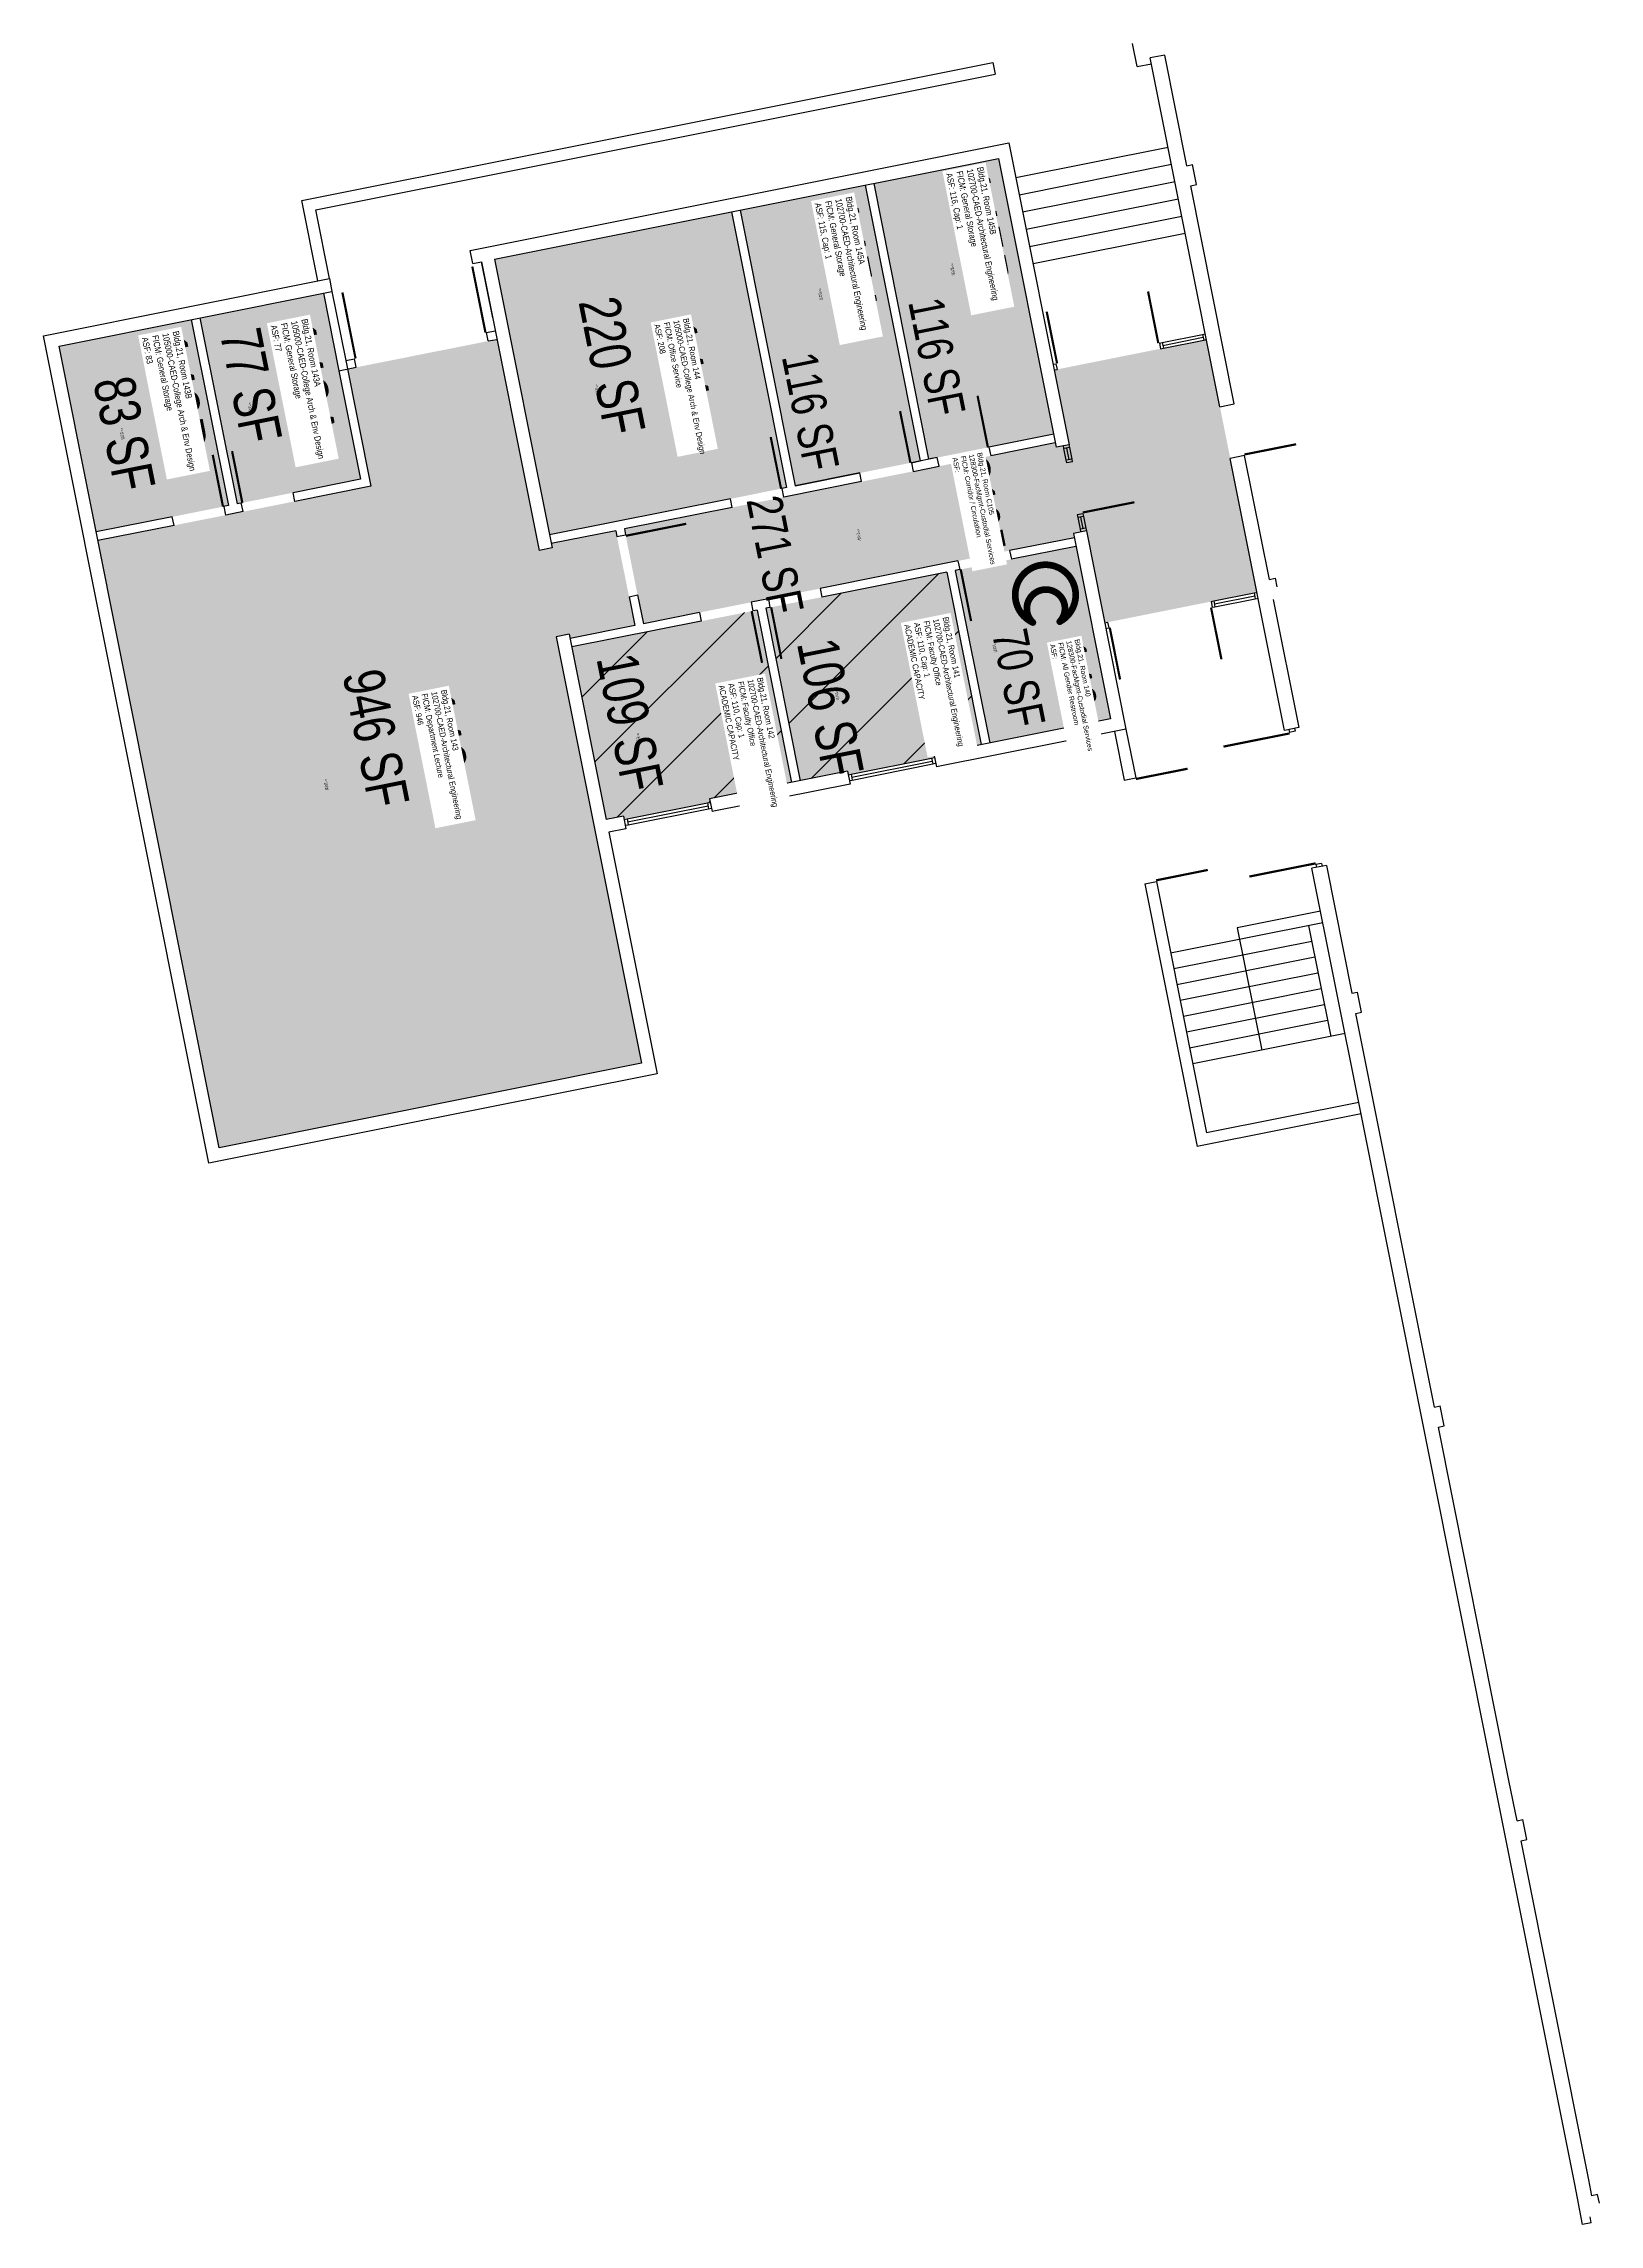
# Model space of a CAD drawing. Header units: inches. Extents: x 69202420 to 69203663, y 27669931 to 27672449.
# Drawn here: x 69202420 to 69203482, y 27670960 to 27672449 of the extents above; entities that cross this region are included whole.
import ezdxf
from ezdxf.enums import TextEntityAlignment as Align

# ---------------------------------------------------------------- set-up
doc = ezdxf.new("R2010")
doc.units = ezdxf.units.IN
doc.header["$LTSCALE"] = 10
doc.header["$MEASUREMENT"] = 0
doc.layers.get('0').update_dxf_attribs({"linetype": 'CONTINUOUS'})
for name, color, linetype in [('A-DOOR', 2, 'CONTINUOUS'), ('A-FLOR', 3, 'CONTINUOUS'), ('A-GLAZ', 1, 'CONTINUOUS'), ('A-IDEN-ICON', 4, 'CONTINUOUS'), ('A-IDEN-RNUM', 7, 'CONTINUOUS'), ('A-IDEN-SNUM', 4, 'CONTINUOUS'), ('A-IDEN-VNUM', 4, 'CONTINUOUS'), ('A-WALL', 5, 'CONTINUOUS'), ('AREA-TEXT', 3, 'CONTINUOUS'), ('Rooms-Capacity', 4, 'CONTINUOUS'), ('Rooms-Category-Color', 7, 'CONTINUOUS'), ('Rooms-College-Color', 7, 'CONTINUOUS'), ('Rooms-Department-Color', 7, 'CONTINUOUS'), ('Rooms-Division-Color', 7, 'CONTINUOUS'), ('Rooms-Information', 7, 'CONTINUOUS')]:
    doc.layers.add(name, color=color, linetype=linetype)
doc.styles.add('CP_AREA', font='arial.ttf', dxfattribs={"height": 15})
doc.styles.add('CP_ROOMSNUMBER', font='arial.ttf', dxfattribs={"height": 1})
doc.styles.add('CP_ROOMVNUMBER', font='arial.ttf', dxfattribs={"width": 0.85, "height": 0.075})
pattern_1 = [(45, (0, 0), (-26.516504294, 26.516504294), [])]

# ---------------------------------------------------------------- blocks, each defined once
blk = doc.blocks.new('CPBATH')
at = {"color": 0, "linetype": 'ByBlock', "const_width": 0.0127}
for points in [[(0.0571, 0.0168, 0.861492), (-0.0551, 0, 1)], [(-0.0551, 0, 0.726902), (0.0487, -0.0337, 1)], [(0.0571, 0.0168, 0.729002), (-0.0084, -0.0042, 1)], [(-0.0084, -0.0042, 0.609468), (0.0487, -0.0337, 1)]]:
    blk.add_lwpolyline(points, format="xyb", dxfattribs=at)
at = {"color": 0, "linetype": 'ByBlock', "const_width": 0.00637}
for points in [[(0.0544, 0.0152, 1), (0.0599, 0.0184, 1)], [(0.0459, -0.0353, 1), (0.0515, -0.0321, 1)]]:
    blk.add_lwpolyline(points, format="xyb", close=True, dxfattribs=at)

msp = doc.modelspace()

# ---------------------------------------------------------------- hatches: boundary and pattern name
at = {"layer": 'Rooms-Capacity'}
h = msp.add_hatch(dxfattribs=at)
h.set_pattern_fill('ANSI31', color=256, scale=300, style=0)
h.set_pattern_definition(pattern_1)
h.paths.add_polyline_path([(69202936.7, 27671945.6), (69202913.2, 27672063.3), (69202916.1, 27672063.9), (69202951.4, 27672070.9), (69203036.8, 27672088), (69203060.3, 27671970.3), (69203027.9, 27671963.8), (69203028.4, 27671961.4), (69202969.5, 27671949.6), (69202969.1, 27671952.1)])
h = msp.add_hatch(dxfattribs=at)
h.set_pattern_fill('ANSI31', color=256, scale=300, style=0)
h.set_pattern_definition(pattern_1)
h.paths.add_polyline_path([(69202930.8, 27671944.5), (69202878.8, 27671934.1), (69202874.9, 27671933.3), (69202875.4, 27671930.8), (69202816.6, 27671919.1), (69202816.1, 27671921.5), (69202804.3, 27671919.2), (69202780.8, 27672036.9), (69202869.1, 27672054.5), (69202904.4, 27672061.5), (69202907.3, 27672062.1)])
at = {"layer": 'Rooms-Category-Color', "true_color": 0xe3c5e1}
for points in [[(69202986.9, 27672353.3), (69203072.2, 27672370.4), (69203109.8, 27672182.1), (69203024.4, 27672165)], [(69202895.7, 27672335.1), (69202981, 27672352.2), (69203018.6, 27672163.9), (69202933.2, 27672146.8)], [(69202526.9, 27672261.5), (69202552.3, 27672134.6), (69202636.6, 27672151.4), (69202611.3, 27672278.4)], [(69202430.8, 27672242.3), (69202456.2, 27672115.4), (69202546.4, 27672133.4), (69202521, 27672260.4)]]:
    msp.add_hatch(color=254, dxfattribs=at).paths.add_polyline_path(points)
at = {"layer": 'Rooms-Category-Color', "true_color": 0xfa9ba3}
for points in [[(69202765.5, 27672113.4), (69202889.1, 27672138), (69202924.4, 27672145.1), (69202927.4, 27672145.7), (69202889.8, 27672334), (69202728, 27672301.7), (69202728.2, 27672300.7)], [(69202936.7, 27671945.6), (69202913.2, 27672063.3), (69202916.1, 27672063.9), (69202951.4, 27672070.9), (69203036.8, 27672088), (69203060.3, 27671970.3), (69203027.9, 27671963.8), (69203028.4, 27671961.4), (69202969.5, 27671949.6), (69202969.1, 27671952.1)], [(69202930.8, 27671944.5), (69202878.8, 27671934.1), (69202874.9, 27671933.3), (69202875.4, 27671930.8), (69202816.6, 27671919.1), (69202816.1, 27671921.5), (69202804.3, 27671919.2), (69202780.8, 27672036.9), (69202869.1, 27672054.5), (69202904.4, 27672061.5), (69202907.3, 27672062.1)]]:
    msp.add_hatch(color=241, dxfattribs=at).paths.add_polyline_path(points)
at = {"layer": 'Rooms-Category-Color', "true_color": 0xffff64}
msp.add_hatch(color=51, dxfattribs=at).paths.add_polyline_path([(69202823.8, 27672051.6), (69202779.6, 27672042.8), (69202779.1, 27672045.7), (69202770.2, 27672043.9), (69202828.4, 27671752.7), (69202723.4, 27671731.7), (69202717.6, 27671730.6), (69202709.7, 27671729), (69202629.3, 27671713), (69202621.4, 27671711.4), (69202540.1, 27671695.1), (69202514, 27671825.6), (69202512.5, 27671833.4), (69202457.3, 27672109.5), (69202643.7, 27672146.7), (69202627.7, 27672226.6), (69202633.6, 27672227.8), (69202729.7, 27672246.9), (69202758.5, 27672102.8), (69202767.3, 27672104.5), (69202766.7, 27672107.5), (69202810.9, 27672116.3), (69202811.6, 27672112.4), (69202819.9, 27672071.2)])
at = {"layer": 'Rooms-Category-Color', "true_color": 0xadadad}
for points in [[(69203217.2, 27672067.9), (69203246.6, 27672073.8), (69203217.2, 27672067.9), (69203144.6, 27672053.4), (69203132.1, 27672116.2), (69203123.3, 27672114.4), (69203123.9, 27672111.5), (69203079.7, 27672102.7), (69203044.4, 27672095.6), (69202950.3, 27672076.8), (69202915, 27672069.8), (69202903.2, 27672067.4), (69202867.9, 27672060.4), (69202829.7, 27672052.7), (69202825.7, 27672072.4), (69202817.5, 27672113.5), (69202816.7, 27672117.5), (69202890.3, 27672132.2), (69202925.6, 27672139.2), (69203031.5, 27672160.3), (69203066.8, 27672167.4), (69203110.9, 27672176.2), (69203111.5, 27672173.3), (69203120.3, 27672175), (69203110.2, 27672226), (69203214.1, 27672246.8), (69203248.6, 27672074.2), (69203246.6, 27672073.8)], [(69203066.1, 27671971.5), (69203148.5, 27671987.9), (69203125, 27672105.6), (69203080.9, 27672096.8), (69203045.6, 27672089.7), (69203042.6, 27672089.1)]]:
    msp.add_hatch(color=253, dxfattribs=at).paths.add_polyline_path(points)
at = {"layer": 'Rooms-College-Color', "true_color": 0xe3f498}
for points in [[(69202986.9, 27672353.3), (69203072.2, 27672370.4), (69203109.8, 27672182.1), (69203024.4, 27672165)], [(69202895.7, 27672335.1), (69202981, 27672352.2), (69203018.6, 27672163.9), (69202933.2, 27672146.8)], [(69202765.5, 27672113.4), (69202889.1, 27672138), (69202924.4, 27672145.1), (69202927.4, 27672145.7), (69202889.8, 27672334), (69202728, 27672301.7), (69202728.2, 27672300.7)], [(69202526.9, 27672261.5), (69202552.3, 27672134.6), (69202636.6, 27672151.4), (69202611.3, 27672278.4)], [(69202430.8, 27672242.3), (69202456.2, 27672115.4), (69202546.4, 27672133.4), (69202521, 27672260.4)], [(69202823.8, 27672051.6), (69202779.6, 27672042.8), (69202779.1, 27672045.7), (69202770.2, 27672043.9), (69202828.4, 27671752.7), (69202723.4, 27671731.7), (69202717.6, 27671730.6), (69202709.7, 27671729), (69202629.3, 27671713), (69202621.4, 27671711.4), (69202540.1, 27671695.1), (69202514, 27671825.6), (69202512.5, 27671833.4), (69202457.3, 27672109.5), (69202643.7, 27672146.7), (69202627.7, 27672226.6), (69202633.6, 27672227.8), (69202729.7, 27672246.9), (69202758.5, 27672102.8), (69202767.3, 27672104.5), (69202766.7, 27672107.5), (69202810.9, 27672116.3), (69202811.6, 27672112.4), (69202819.9, 27672071.2)], [(69202936.7, 27671945.6), (69202913.2, 27672063.3), (69202916.1, 27672063.9), (69202951.4, 27672070.9), (69203036.8, 27672088), (69203060.3, 27671970.3), (69203027.9, 27671963.8), (69203028.4, 27671961.4), (69202969.5, 27671949.6), (69202969.1, 27671952.1)], [(69202930.8, 27671944.5), (69202878.8, 27671934.1), (69202874.9, 27671933.3), (69202875.4, 27671930.8), (69202816.6, 27671919.1), (69202816.1, 27671921.5), (69202804.3, 27671919.2), (69202780.8, 27672036.9), (69202869.1, 27672054.5), (69202904.4, 27672061.5), (69202907.3, 27672062.1)]]:
    msp.add_hatch(color=61, dxfattribs=at).paths.add_polyline_path(points)
at = {"layer": 'Rooms-College-Color', "true_color": 0xadadad}
for points in [[(69203217.2, 27672067.9), (69203246.6, 27672073.8), (69203217.2, 27672067.9), (69203144.6, 27672053.4), (69203132.1, 27672116.2), (69203123.3, 27672114.4), (69203123.9, 27672111.5), (69203079.7, 27672102.7), (69203044.4, 27672095.6), (69202950.3, 27672076.8), (69202915, 27672069.8), (69202903.2, 27672067.4), (69202867.9, 27672060.4), (69202829.7, 27672052.7), (69202825.7, 27672072.4), (69202817.5, 27672113.5), (69202816.7, 27672117.5), (69202890.3, 27672132.2), (69202925.6, 27672139.2), (69203031.5, 27672160.3), (69203066.8, 27672167.4), (69203110.9, 27672176.2), (69203111.5, 27672173.3), (69203120.3, 27672175), (69203110.2, 27672226), (69203214.1, 27672246.8), (69203248.6, 27672074.2), (69203246.6, 27672073.8)], [(69203066.1, 27671971.5), (69203148.5, 27671987.9), (69203125, 27672105.6), (69203080.9, 27672096.8), (69203045.6, 27672089.7), (69203042.6, 27672089.1)]]:
    msp.add_hatch(color=253, dxfattribs=at).paths.add_polyline_path(points)
at = {"layer": 'Rooms-Department-Color', "true_color": 0xe3f498}
for points in [[(69202986.9, 27672353.3), (69203072.2, 27672370.4), (69203109.8, 27672182.1), (69203024.4, 27672165)], [(69202895.7, 27672335.1), (69202981, 27672352.2), (69203018.6, 27672163.9), (69202933.2, 27672146.8)], [(69202765.5, 27672113.4), (69202889.1, 27672138), (69202924.4, 27672145.1), (69202927.4, 27672145.7), (69202889.8, 27672334), (69202728, 27672301.7), (69202728.2, 27672300.7)], [(69202526.9, 27672261.5), (69202552.3, 27672134.6), (69202636.6, 27672151.4), (69202611.3, 27672278.4)], [(69202430.8, 27672242.3), (69202456.2, 27672115.4), (69202546.4, 27672133.4), (69202521, 27672260.4)], [(69202823.8, 27672051.6), (69202779.6, 27672042.8), (69202779.1, 27672045.7), (69202770.2, 27672043.9), (69202828.4, 27671752.7), (69202723.4, 27671731.7), (69202717.6, 27671730.6), (69202709.7, 27671729), (69202629.3, 27671713), (69202621.4, 27671711.4), (69202540.1, 27671695.1), (69202514, 27671825.6), (69202512.5, 27671833.4), (69202457.3, 27672109.5), (69202643.7, 27672146.7), (69202627.7, 27672226.6), (69202633.6, 27672227.8), (69202729.7, 27672246.9), (69202758.5, 27672102.8), (69202767.3, 27672104.5), (69202766.7, 27672107.5), (69202810.9, 27672116.3), (69202811.6, 27672112.4), (69202819.9, 27672071.2)], [(69202936.7, 27671945.6), (69202913.2, 27672063.3), (69202916.1, 27672063.9), (69202951.4, 27672070.9), (69203036.8, 27672088), (69203060.3, 27671970.3), (69203027.9, 27671963.8), (69203028.4, 27671961.4), (69202969.5, 27671949.6), (69202969.1, 27671952.1)], [(69202930.8, 27671944.5), (69202878.8, 27671934.1), (69202874.9, 27671933.3), (69202875.4, 27671930.8), (69202816.6, 27671919.1), (69202816.1, 27671921.5), (69202804.3, 27671919.2), (69202780.8, 27672036.9), (69202869.1, 27672054.5), (69202904.4, 27672061.5), (69202907.3, 27672062.1)]]:
    msp.add_hatch(color=61, dxfattribs=at).paths.add_polyline_path(points)
at = {"layer": 'Rooms-Department-Color', "true_color": 0xacacac}
for points in [[(69203217.2, 27672067.9), (69203246.6, 27672073.8), (69203217.2, 27672067.9), (69203144.6, 27672053.4), (69203132.1, 27672116.2), (69203123.3, 27672114.4), (69203123.9, 27672111.5), (69203079.7, 27672102.7), (69203044.4, 27672095.6), (69202950.3, 27672076.8), (69202915, 27672069.8), (69202903.2, 27672067.4), (69202867.9, 27672060.4), (69202829.7, 27672052.7), (69202825.7, 27672072.4), (69202817.5, 27672113.5), (69202816.7, 27672117.5), (69202890.3, 27672132.2), (69202925.6, 27672139.2), (69203031.5, 27672160.3), (69203066.8, 27672167.4), (69203110.9, 27672176.2), (69203111.5, 27672173.3), (69203120.3, 27672175), (69203110.2, 27672226), (69203214.1, 27672246.8), (69203248.6, 27672074.2), (69203246.6, 27672073.8)], [(69203066.1, 27671971.5), (69203148.5, 27671987.9), (69203125, 27672105.6), (69203080.9, 27672096.8), (69203045.6, 27672089.7), (69203042.6, 27672089.1)]]:
    msp.add_hatch(color=253, dxfattribs=at).paths.add_polyline_path(points)
at = {"layer": 'Rooms-Division-Color', "true_color": 0xe3f498}
for points in [[(69202986.9, 27672353.3), (69203072.2, 27672370.4), (69203109.8, 27672182.1), (69203024.4, 27672165)], [(69202895.7, 27672335.1), (69202981, 27672352.2), (69203018.6, 27672163.9), (69202933.2, 27672146.8)], [(69202765.5, 27672113.4), (69202889.1, 27672138), (69202924.4, 27672145.1), (69202927.4, 27672145.7), (69202889.8, 27672334), (69202728, 27672301.7), (69202728.2, 27672300.7)], [(69202526.9, 27672261.5), (69202552.3, 27672134.6), (69202636.6, 27672151.4), (69202611.3, 27672278.4)], [(69202430.8, 27672242.3), (69202456.2, 27672115.4), (69202546.4, 27672133.4), (69202521, 27672260.4)], [(69202823.8, 27672051.6), (69202779.6, 27672042.8), (69202779.1, 27672045.7), (69202770.2, 27672043.9), (69202828.4, 27671752.7), (69202723.4, 27671731.7), (69202717.6, 27671730.6), (69202709.7, 27671729), (69202629.3, 27671713), (69202621.4, 27671711.4), (69202540.1, 27671695.1), (69202514, 27671825.6), (69202512.5, 27671833.4), (69202457.3, 27672109.5), (69202643.7, 27672146.7), (69202627.7, 27672226.6), (69202633.6, 27672227.8), (69202729.7, 27672246.9), (69202758.5, 27672102.8), (69202767.3, 27672104.5), (69202766.7, 27672107.5), (69202810.9, 27672116.3), (69202811.6, 27672112.4), (69202819.9, 27672071.2)], [(69202936.7, 27671945.6), (69202913.2, 27672063.3), (69202916.1, 27672063.9), (69202951.4, 27672070.9), (69203036.8, 27672088), (69203060.3, 27671970.3), (69203027.9, 27671963.8), (69203028.4, 27671961.4), (69202969.5, 27671949.6), (69202969.1, 27671952.1)], [(69202930.8, 27671944.5), (69202878.8, 27671934.1), (69202874.9, 27671933.3), (69202875.4, 27671930.8), (69202816.6, 27671919.1), (69202816.1, 27671921.5), (69202804.3, 27671919.2), (69202780.8, 27672036.9), (69202869.1, 27672054.5), (69202904.4, 27672061.5), (69202907.3, 27672062.1)]]:
    msp.add_hatch(color=61, dxfattribs=at).paths.add_polyline_path(points)
at = {"layer": 'Rooms-Division-Color', "true_color": 0xadadad}
for points in [[(69203217.2, 27672067.9), (69203246.6, 27672073.8), (69203217.2, 27672067.9), (69203144.6, 27672053.4), (69203132.1, 27672116.2), (69203123.3, 27672114.4), (69203123.9, 27672111.5), (69203079.7, 27672102.7), (69203044.4, 27672095.6), (69202950.3, 27672076.8), (69202915, 27672069.8), (69202903.2, 27672067.4), (69202867.9, 27672060.4), (69202829.7, 27672052.7), (69202825.7, 27672072.4), (69202817.5, 27672113.5), (69202816.7, 27672117.5), (69202890.3, 27672132.2), (69202925.6, 27672139.2), (69203031.5, 27672160.3), (69203066.8, 27672167.4), (69203110.9, 27672176.2), (69203111.5, 27672173.3), (69203120.3, 27672175), (69203110.2, 27672226), (69203214.1, 27672246.8), (69203248.6, 27672074.2), (69203246.6, 27672073.8)], [(69203066.1, 27671971.5), (69203148.5, 27671987.9), (69203125, 27672105.6), (69203080.9, 27672096.8), (69203045.6, 27672089.7), (69203042.6, 27672089.1)]]:
    msp.add_hatch(color=253, dxfattribs=at).paths.add_polyline_path(points)

# ---------------------------------------------------------------- linework, layer by layer
at = {"layer": 'A-DOOR'}
for points in [[(69202721.9, 27672251.5, 1.5, 1.5, 0), (69202712.9, 27672296.6, 0, 0, 0), (69202713.6, 27672296.8, 0, 0, 0.414214), (69202677.5, 27672242.6, 0, 0, 0.414214)], [(69202633.2, 27672233.8, 1.5, 1.5, 0), (69202624.2, 27672278.9, 0, 0, 0), (69202623.4, 27672278.7, 0, 0, -0.414214), (69202677.5, 27672242.6, 0, 0, -0.414214)], [(69203181.2, 27672244.3, 1.5, 1.5, 0), (69203174.2, 27672279.6, 0, 0, 0), (69203173.4, 27672279.4, 0, 0, 0.414214), (69203146.9, 27672235.9, 0, 0, 0.414214)], [(69203112.1, 27672230.5, 1.5, 1.5, 0), (69203105, 27672265.8, 0, 0, 0), (69203105.8, 27672265.9, 0, 0, -0.414214), (69203146.9, 27672235.9, 0, 0, -0.414214)], [(69203064.9, 27672173.1, 1.5, 1.5, 0), (69203057.8, 27672208.4, 0, 0, 0), (69203057.1, 27672208.3, 0, 0, 0.414214), (69203030.6, 27672164.8, 0, 0, 0.414214)], [(69203240, 27672168.3, 1.5, 1.5, 0), (69203275.3, 27672175.3, 0, 0, 0), (69203275.1, 27672176.1, 0, 0, 0.414214), (69203231.6, 27672202.6, 0, 0, 0.414214)], [(69203012, 27672162.6, 1.5, 1.5, 0), (69203004.9, 27672197.9, 0, 0, 0), (69203004.2, 27672197.7, 0, 0, 0.414214), (69202977.7, 27672154.2, 0, 0, 0.414214)], [(69202555.9, 27672135.3, 1.5, 1.5, 0), (69202548.9, 27672170.6, 0, 0, 0), (69202549.6, 27672170.8, 0, 0, -0.414214), (69202590.8, 27672140.7, 0, 0, -0.414214)], [(69202923.7, 27672144.9, 1.5, 1.5, 0), (69202916.6, 27672180.2, 0, 0, 0), (69202915.9, 27672180.1, 0, 0, 0.414214), (69202889.4, 27672136.6, 0, 0, 0.414214)], [(69202542.7, 27672132.7, 1.5, 1.5, 0), (69202535.7, 27672168, 0, 0, 0), (69202534.9, 27672167.8, 0, 0, 0.414214), (69202508.4, 27672124.3, 0, 0, 0.414214)], [(69203129.6, 27672128.7, 1.5, 1.5, 0), (69203164.9, 27672135.7, 0, 0, 0), (69203164.7, 27672136.5, 0, 0, 0.414214), (69203121.2, 27672163, 0, 0, 0.414214)], [(69202817.7, 27672112.8, 1.5, 1.5, 0), (69202858.9, 27672121, 0, 0, 0), (69202858.7, 27672121.8, 0, 0, -0.414214), (69202825.7, 27672072.4, 0, 0, -0.414214)], [(69203046.3, 27672089.9, 1.5, 1.5, 0), (69203053.4, 27672054.6, 0, 0, 0), (69203054.1, 27672054.7, 0, 0, 0.414214), (69203080.6, 27672098.2, 0, 0, 0.414214)], [(69202916.9, 27672064, 1.5, 1.5, 0), (69202923.9, 27672028.7, 0, 0, 0), (69202924.7, 27672028.9, 0, 0, 0.414214), (69202951.2, 27672072.4, 0, 0, 0.414214)], [(69202903.6, 27672061.4, 1.5, 1.5, 0), (69202910.7, 27672026.1, 0, 0, 0), (69202910, 27672025.9, 0, 0, -0.414214), (69202868.8, 27672056, 0, 0, -0.414214)], [(69203148.1, 27672050, 1.5, 1.5, 0), (69203155.1, 27672014.7, 0, 0, 0), (69203155.9, 27672014.9, 0, 0, 0.414214), (69203182.4, 27672058.4, 0, 0, 0.414214)], [(69203217.2, 27672063.8, 1.5, 1.5, 0), (69203224.3, 27672028.5, 0, 0, 0), (69203223.5, 27672028.4, 0, 0, -0.414214), (69203182.4, 27672058.4, 0, 0, -0.414214)], [(69203270.8, 27671977.9, 1.5, 1.5, 0), (69203225.7, 27671968.9, 0, 0, 0), (69203225.6, 27671969.6, 0, 0, 0.414214), (69203279.7, 27671933.5, 0, 0, 0.414214)], [(69203165.9, 27671946.8, 1.5, 1.5, 0), (69203201.2, 27671953.8, 0, 0, 0), (69203201.4, 27671953.1, 0, 0, -0.414214), (69203171.3, 27671911.9, 0, 0, -0.414214)], [(69203288.6, 27671889.2, 1.5, 1.5, 0), (69203243.4, 27671880.2, 0, 0, 0), (69203243.6, 27671879.4, 0, 0, -0.414214), (69203279.7, 27671933.5, 0, 0, -0.414214)], [(69203179.7, 27671877.6, 1.5, 1.5, 0), (69203215, 27671884.7, 0, 0, 0), (69203214.9, 27671885.4, 0, 0, 0.414214), (69203171.3, 27671911.9, 0, 0, 0.414214)]]:
    msp.add_lwpolyline(points, format="xyseb", dxfattribs=at)
at = {"layer": 'A-FLOR'}
for p, q in [((69202596.6, 27672341.7), (69203068.3, 27672435.9)), ((69202606, 27672335.4), (69203069.8, 27672428)), ((69203068.3, 27672435.9), (69203069.8, 27672428)), ((69203083.9, 27672357.4), (69203187.9, 27672378.2)), ((69203086.3, 27672345.6), (69203190.2, 27672366.4)), ((69203088.6, 27672333.9), (69203192.6, 27672354.6)), ((69202607.5, 27672286.8), (69202596.6, 27672341.7)), ((69202615.4, 27672288.4), (69202606, 27672335.4)), ((69203091, 27672322.1), (69203194.9, 27672342.9)), ((69203093.3, 27672310.3), (69203197.3, 27672331.1)), ((69203095.7, 27672298.6), (69203199.6, 27672319.3)), ((69203151.3, 27671979.3), (69203157.9, 27671945.9)), ((69203159.1, 27671980.8), (69203165.8, 27671947.5)), ((69203172, 27671875.3), (69203207.8, 27671695.9)), ((69203179.9, 27671876.9), (69203214.1, 27671705.3)), ((69203293.6, 27671848.6), (69203189.6, 27671827.9)), ((69203292, 27671856.5), (69203235.1, 27671845.1)), ((69203235.1, 27671845.1), (69203251.8, 27671761.7)), ((69203283.8, 27671846.7), (69203298.9, 27671771.1)), ((69203285.9, 27671835.9), (69203191.8, 27671817.1)), ((69203288.1, 27671825.1), (69203193.9, 27671806.3)), ((69203290.2, 27671814.3), (69203196.1, 27671795.5)), ((69203292.4, 27671803.5), (69203198.3, 27671784.7)), ((69203294.5, 27671792.7), (69203200.4, 27671773.9)), ((69203296.7, 27671781.9), (69203202.6, 27671763.1)), ((69203308.7, 27671773.1), (69203204.7, 27671752.4)), ((69203318.1, 27671726), (69203214.1, 27671705.3)), ((69203319.6, 27671718.2), (69203207.8, 27671695.9))]:
    msp.add_line(p, q, dxfattribs=at)
at = {"layer": 'A-GLAZ'}
for p, q in [((69203183.9, 27672244.8), (69203211.4, 27672250.3)), ((69203184.3, 27672242.8), (69203211.8, 27672248.3)), ((69203184.7, 27672240.9), (69203212.2, 27672246.4)), ((69203118.4, 27672164.4), (69203116.8, 27672172.3)), ((69203120.3, 27672164.8), (69203118.8, 27672172.7)), ((69203122.3, 27672165.2), (69203120.7, 27672173.1)), ((69203126.2, 27672125.2), (69203127.8, 27672117.4)), ((69203128.2, 27672125.6), (69203129.7, 27672117.7)), ((69203130.1, 27672126), (69203131.7, 27672118.1)), ((69203219.1, 27672068.3), (69203246.6, 27672073.8)), ((69203219.5, 27672066.3), (69203247, 27672071.8)), ((69203219.9, 27672064.4), (69203247.4, 27672069.8)), ((69202971.5, 27671950), (69203026.4, 27671961)), ((69202971.9, 27671948.1), (69203026.8, 27671959)), ((69202972.3, 27671946.1), (69203027.2, 27671957.1)), ((69202818.5, 27671919.5), (69202873.4, 27671930.5)), ((69202818.9, 27671917.5), (69202873.8, 27671928.5)), ((69202819.3, 27671915.6), (69202874.2, 27671926.5))]:
    msp.add_line(p, q, dxfattribs=at)
at = {"layer": 'A-WALL'}
for p, q in [((69203166.7, 27672433.1), (69203163.6, 27672448.8)), ((69203185.6, 27672440.9), (69203175.7, 27672439)), ((69203200.6, 27672365.4), (69203185.6, 27672440.9)), ((69203166.7, 27672433.1), (69203176.5, 27672435)), ((69203223.3, 27672200.9), (69203175.7, 27672439)), ((69202711.5, 27672307.5), (69203079.2, 27672381)), ((69203079.2, 27672381), (69203120.3, 27672175)), ((69202728, 27672301.7), (69203072.2, 27672370.4)), ((69203072.2, 27672370.4), (69203111.5, 27672173.3)), ((69203200.6, 27672365.4), (69203204.5, 27672366.2)), ((69203207.3, 27672352.5), (69203204.5, 27672366.2)), ((69202981, 27672352.2), (69203018.6, 27672163.9)), ((69202986.9, 27672353.3), (69203024.4, 27672165)), ((69203203.4, 27672351.7), (69203207.3, 27672352.5)), ((69203233.1, 27672202.9), (69203203.4, 27672351.7)), ((69202895.7, 27672335.1), (69202933.2, 27672146.8)), ((69202889.8, 27672334), (69202927.4, 27672145.7)), ((69202713.3, 27672298.7), (69202711.5, 27672307.5)), ((69202713.3, 27672298.7), (69202719.1, 27672299.9)), ((69202719.1, 27672299.9), (69202758.5, 27672102.8)), ((69202726.8, 27672261.6), (69202719.1, 27672299.9)), ((69202728, 27672301.7), (69202767.3, 27672104.5)), ((69202420.2, 27672249.4), (69202615.4, 27672288.4)), ((69202430.8, 27672242.3), (69202617.1, 27672279.5)), ((69202611.3, 27672278.4), (69202621.8, 27672225.4)), ((69202615.4, 27672288.4), (69202617.1, 27672279.5)), ((69202617.1, 27672279.5), (69202626.5, 27672232.5)), ((69202533, 27671684.6), (69202420.2, 27672249.4)), ((69202722.6, 27672251.6), (69202728.5, 27672252.8)), ((69202723.8, 27672245.8), (69202722.6, 27672251.6)), ((69202723.8, 27672245.8), (69202729.7, 27672246.9)), ((69203211.4, 27672250.3), (69203213.3, 27672250.7)), ((69203211.4, 27672250.3), (69203212.2, 27672246.4)), ((69203212.2, 27672246.4), (69203214.1, 27672246.8)), ((69202540.1, 27671695.1), (69202430.8, 27672242.3)), ((69202626.5, 27672232.5), (69202632.4, 27672233.6)), ((69202633.6, 27672227.8), (69202632.4, 27672233.6)), ((69203182, 27672244.4), (69203183.9, 27672244.8)), ((69203182, 27672244.4), (69203182.7, 27672240.5)), ((69203182.7, 27672240.5), (69203184.7, 27672240.9)), ((69203183.9, 27672244.8), (69203184.7, 27672240.9)), ((69202621.8, 27672225.4), (69202633.6, 27672227.8)), ((69203109.4, 27672229.9), (69203111.3, 27672230.3)), ((69203110.2, 27672226), (69203112.1, 27672226.4)), ((69203111.3, 27672230.3), (69203112.1, 27672226.4)), ((69203223.3, 27672200.9), (69203233.1, 27672202.9)), ((69203109.8, 27672182.1), (69203065.6, 27672173.3)), ((69203109.8, 27672182.1), (69203065.6, 27672173.3)), ((69203065.6, 27672173.3), (69203066.8, 27672167.4)), ((69203110.9, 27672176.2), (69203066.8, 27672167.4)), ((69203120.3, 27672175), (69203111.5, 27672173.3)), ((69203116.8, 27672172.3), (69203116.4, 27672174.2)), ((69203120.7, 27672173.1), (69203116.8, 27672172.3)), ((69203120.7, 27672173.1), (69203120.3, 27672175)), ((69203030.3, 27672166.2), (69203012.7, 27672162.7)), ((69203012.7, 27672162.7), (69203018.6, 27672163.9)), ((69203012.7, 27672162.7), (69203013.9, 27672156.8)), ((69203013.9, 27672156.8), (69203031.5, 27672160.3)), ((69203030.3, 27672166.2), (69203024.4, 27672165)), ((69203031.5, 27672160.3), (69203030.3, 27672166.2)), ((69203122.3, 27672165.2), (69203118.4, 27672164.4)), ((69203118.8, 27672162.5), (69203118.4, 27672164.4)), ((69203122.7, 27672163.2), (69203118.8, 27672162.5)), ((69203122.7, 27672163.2), (69203122.3, 27672165.2)), ((69203240.1, 27672167.6), (69203230.3, 27672165.6)), ((69203267.4, 27671980), (69203230.3, 27672165.6)), ((69203257, 27672083), (69203240.1, 27672167.6)), ((69202591.7, 27672136.3), (69202590.5, 27672142.2)), ((69202927.4, 27672145.7), (69202924.4, 27672145.1)), ((69202925.6, 27672139.2), (69202924.4, 27672145.1)), ((69202978.6, 27672149.8), (69202925.6, 27672139.2)), ((69202933.2, 27672146.8), (69202977.4, 27672155.7)), ((69202977.4, 27672155.7), (69202933.2, 27672146.8)), ((69202978.6, 27672149.8), (69202977.4, 27672155.7)), ((69202544.6, 27672126.9), (69202543.4, 27672132.8)), ((69202556.4, 27672129.3), (69202555.2, 27672135.2)), ((69202889.1, 27672138), (69202765.5, 27672113.4)), ((69202890.3, 27672132.2), (69202816.7, 27672117.5)), ((69202890.3, 27672132.2), (69202889.1, 27672138)), ((69203129.7, 27672127.9), (69203125.8, 27672127.2)), ((69203125.8, 27672127.2), (69203126.2, 27672125.2)), ((69203129.7, 27672127.9), (69203130.1, 27672126)), ((69202509.3, 27672119.9), (69202508.1, 27672125.8)), ((69202810.9, 27672116.3), (69202766.7, 27672107.5)), ((69202810.9, 27672116.3), (69202811.6, 27672112.4)), ((69202811.6, 27672112.4), (69202817.5, 27672113.5)), ((69202816.7, 27672117.5), (69202817.5, 27672113.5)), ((69203132.1, 27672116.2), (69203123.3, 27672114.4)), ((69203123.3, 27672114.4), (69203148.5, 27671987.9)), ((69203130.1, 27672126), (69203126.2, 27672125.2)), ((69203131.7, 27672118.1), (69203127.8, 27672117.4)), ((69203127.8, 27672117.4), (69203128.2, 27672115.4)), ((69203131.7, 27672118.1), (69203132.1, 27672116.2)), ((69203132.1, 27672116.2), (69203159.1, 27671980.8)), ((69202767.3, 27672104.5), (69202758.5, 27672102.8)), ((69203123.9, 27672111.5), (69203079.7, 27672102.7)), ((69203079.7, 27672102.7), (69203080.9, 27672096.8)), ((69203125, 27672105.6), (69203080.9, 27672096.8)), ((69203044.4, 27672095.6), (69202950.3, 27672076.8)), ((69203036.8, 27672088), (69202951.4, 27672070.9)), ((69203036.8, 27672088), (69203060.3, 27671970.3)), ((69203045.6, 27672089.7), (69203042.6, 27672089.1)), ((69203042.6, 27672089.1), (69203066.1, 27671971.5)), ((69203044.4, 27672095.6), (69203045.6, 27672089.7)), ((69203257, 27672083), (69203260.9, 27672083.8)), ((69203260.9, 27672083.8), (69203262.1, 27672077.9)), ((69202819.9, 27672071.2), (69202825.7, 27672072.4)), ((69202819.9, 27672071.2), (69202823.8, 27672051.6)), ((69202825.7, 27672072.4), (69202829.7, 27672052.7)), ((69202915, 27672069.8), (69202903.2, 27672067.4)), ((69202903.2, 27672067.4), (69202904.4, 27672061.5)), ((69202915, 27672069.8), (69202916.1, 27672063.9)), ((69202950.3, 27672076.8), (69202951.4, 27672070.9)), ((69203217.2, 27672067.9), (69203219.1, 27672068.3)), ((69203217.2, 27672067.9), (69203218, 27672064)), ((69203219.1, 27672068.3), (69203219.9, 27672064.4)), ((69203246.6, 27672073.8), (69203248.6, 27672074.2)), ((69203246.6, 27672073.8), (69203247.4, 27672069.8)), ((69203247.4, 27672069.8), (69203249.3, 27672070.2)), ((69203259.7, 27672069.3), (69203277.2, 27671982)), ((69202869.1, 27672054.5), (69202780.8, 27672036.9)), ((69202867.9, 27672060.4), (69202829.7, 27672052.7)), ((69202867.9, 27672060.4), (69202869.1, 27672054.5)), ((69202907.3, 27672062.1), (69202904.4, 27672061.5)), ((69202907.3, 27672062.1), (69202930.8, 27671944.5)), ((69202916.1, 27672063.9), (69202913.2, 27672063.3)), ((69202913.2, 27672063.3), (69202936.7, 27671945.6)), ((69203144.6, 27672053.4), (69203146.6, 27672053.8)), ((69203146.6, 27672053.8), (69203147.4, 27672049.9)), ((69203218, 27672064), (69203219.9, 27672064.4)), ((69202779.1, 27672045.7), (69202770.2, 27672043.9)), ((69202770.2, 27672043.9), (69202828.4, 27671752.7)), ((69202779.1, 27672045.7), (69202804.3, 27671919.2)), ((69202823.8, 27672051.6), (69202779.6, 27672042.8)), ((69203145.4, 27672049.5), (69203147.4, 27672049.9)), ((69203148.5, 27671987.9), (69203027.9, 27671963.8)), ((69203159.1, 27671980.8), (69203029.7, 27671955)), ((69203277.2, 27671982), (69203267.4, 27671980)), ((69203270.3, 27671980.6), (69203270.7, 27671978.6)), ((69203274.6, 27671979.4), (69203270.7, 27671978.6)), ((69203274.2, 27671981.4), (69203274.6, 27671979.4)), ((69203027.9, 27671963.8), (69203029.7, 27671955)), ((69202969.1, 27671952.1), (69202874.9, 27671933.3)), ((69202969.1, 27671952.1), (69202970.8, 27671943.3)), ((69202969.5, 27671949.6), (69202971.5, 27671950)), ((69202971.5, 27671950), (69202972.3, 27671946.1)), ((69203026.4, 27671961), (69203028.4, 27671961.4)), ((69203026.4, 27671961), (69203027.2, 27671957.1)), ((69203027.2, 27671957.1), (69203029.2, 27671957.5)), ((69202874.9, 27671933.3), (69202876.7, 27671924.5)), ((69202970.8, 27671943.3), (69202876.7, 27671924.5)), ((69202970.3, 27671945.7), (69202972.3, 27671946.1)), ((69203157.9, 27671945.9), (69203165.8, 27671947.5)), ((69202816.1, 27671921.5), (69202804.3, 27671919.2)), ((69202816.1, 27671921.5), (69202817.8, 27671912.7)), ((69202816.6, 27671919.1), (69202818.5, 27671919.5)), ((69202818.5, 27671919.5), (69202819.3, 27671915.6)), ((69202873.4, 27671930.5), (69202875.4, 27671930.8)), ((69202873.4, 27671930.5), (69202874.2, 27671926.5)), ((69202874.2, 27671926.5), (69202876.2, 27671926.9)), ((69202817.8, 27671912.7), (69202806.1, 27671910.4)), ((69202806.1, 27671910.4), (69202839, 27671745.6)), ((69202817.3, 27671915.2), (69202819.3, 27671915.6)), ((69203292.6, 27671889.2), (69203288.7, 27671888.4)), ((69203292.6, 27671889.2), (69203293, 27671887.2)), ((69203172, 27671875.3), (69203179.9, 27671876.9)), ((69203296, 27671887.8), (69203286.1, 27671885.9)), ((69203318.1, 27671726), (69203286.1, 27671885.9)), ((69203288.7, 27671888.4), (69203289.1, 27671886.5)), ((69203296, 27671887.8), (69203313.4, 27671800.6)), ((69203313.4, 27671800.6), (69203317.3, 27671801.3)), ((69203320, 27671787.6), (69203317.3, 27671801.3)), ((69203316.1, 27671786.8), (69203320, 27671787.6)), ((69203369.8, 27671518.1), (69203316.1, 27671786.8)), ((69202839, 27671745.6), (69202533, 27671684.6)), ((69202828.4, 27671752.7), (69202540.1, 27671695.1)), ((69203410.4, 27671263.2), (69203318.1, 27671726)), ((69203369.8, 27671518.1), (69203373.7, 27671518.9)), ((69203376.4, 27671505.2), (69203373.7, 27671518.9)), ((69203372.5, 27671504.4), (69203376.4, 27671505.2)), ((69203420.6, 27671263.2), (69203372.5, 27671504.4)), ((69203465.5, 27670987.6), (69203410.4, 27671263.2)), ((69203426.1, 27671235.7), (69203420.6, 27671263.2)), ((69203426.1, 27671235.7), (69203430.1, 27671236.5)), ((69203432.8, 27671222.8), (69203430.1, 27671236.5)), ((69203428.9, 27671222), (69203432.8, 27671222.8)), ((69203475.1, 27670990.5), (69203428.9, 27671222)), ((69203470.9, 27670960.1), (69203465.5, 27670987.6)), ((69203477.2, 27670979.7), (69203475.1, 27670990.5)), ((69203481.1, 27670980.5), (69203477.2, 27670979.7)), ((69203482.3, 27670974.6), (69203481.1, 27670980.5)), ((69203476.8, 27670961.3), (69203470.9, 27670960.1)), ((69203476.8, 27670961.3), (69203476, 27670965.2))]:
    msp.add_line(p, q, dxfattribs=at)
for points in [[(69202526.9, 27672261.5), (69202552.3, 27672134.6)], [(69202521, 27672260.4), (69202546.4, 27672133.4)], [(69202626.5, 27672232.5), (69202643.7, 27672146.7)], [(69202621.8, 27672225.4), (69202636.6, 27672151.4)], [(69202636.6, 27672151.4), (69202590.5, 27672142.2)], [(69202643.7, 27672146.7), (69202591.7, 27672136.3)], [(69202546.4, 27672133.4), (69202542.7, 27672132.7)], [(69202556.4, 27672129.3), (69202544.6, 27672126.9)], [(69202555.9, 27672135.3), (69202552.3, 27672134.6)], [(69202508.1, 27672125.8), (69202456.2, 27672115.4)], [(69202509.3, 27672119.9), (69202457.3, 27672109.5)]]:
    msp.add_lwpolyline(points, dxfattribs=at)

# ---------------------------------------------------------------- block references
at = {"layer": 'A-IDEN-ICON', "xscale": 360, "yscale": 360, "zscale": 360, "rotation": 281.2883905607556}
msp.add_blockref('CPBATH', (69203104, 27672073.2), dxfattribs=at)

# ---------------------------------------------------------------- texts
at = {"layer": 'A-IDEN-RNUM', "style": 'CP_ROOMSNUMBER', "width": 0.85}
for s, p in [('0145-B0', (69203039.3, 27672295.6)), ('0145-A0', (69202949.1, 27672278.6)), ('0144-00', (69202796.6, 27672213.4)), ('0143-A0', (69202559.8, 27672200.9)), ('0143-B0', (69202472.3, 27672183.4)), ('C105-00', (69202975.2, 27672114.4)), ('0140-00', (69203068.1, 27672038.1)), ('0141-00', (69202960.4, 27672005.4)), ('0142-00', (69202824.7, 27671975.3)), ('0143-00', (69202611.7, 27671944))]:
    msp.add_text(s, height=1, rotation=281.29, dxfattribs=at).set_placement(p)
at = {"layer": 'A-IDEN-SNUM', "style": 'CP_ROOMSNUMBER', "width": 0.85}
for s, p in [('02100145B0', (69203040, 27672298.5)), ('02100145A0', (69202949.8, 27672281.4)), ('0210014400', (69202797.3, 27672216.2)), ('02100143A0', (69202560.5, 27672203.7)), ('02100143B0', (69202473, 27672186.3)), ('0210C10500', (69202975.9, 27672117.3)), ('0210014000', (69203068.8, 27672041)), ('0210014100', (69202961.1, 27672008.3)), ('0210014200', (69202825.4, 27671978.1)), ('0210014300', (69202612.4, 27671946.8))]:
    msp.add_text(s, height=1, rotation=281.29, dxfattribs=at).set_placement(p)
at = {"layer": 'A-IDEN-VNUM', "style": 'CP_ROOMVNUMBER', "width": 0.85}
for s, height, rotation, p in [('145B', 30, 281.2884, (69203035.1, 27672359.7)), ('145A', 30, 281.2884, (69202945.4, 27672339.4)), ('143B', 30, 281.2884, (69202487.2, 27672247.9)), ('143A', 30, 281.2884, (69202575.1, 27672256.2)), ('144', 28, 281.2884, (69202837, 27672256.9)), ('C105', 24, 281.29, (69203040.6, 27672165.9)), ('141', 28, 281.2884, (69203007.7, 27672051.8)), ('140', 24, 281.29, (69203107.1, 27672038.5)), ('142', 28, 281.2884, (69202881, 27672010.4)), ('143', 28, 281.2884, (69202671.7, 27672003.4))]:
    msp.add_text(s, height=height, rotation=rotation, dxfattribs=at).set_placement(p)
at = {"layer": 'AREA-TEXT', "style": 'CP_AREA', "width": 0.75}
for s, height, rotation, p in [('220 SF', 28, 281.2884, (69202808.3, 27672228.9)), ('116 SF', 24, 281.29, (69203030.1, 27672235)), ('77 SF', 28, 281.2884, (69202561.9, 27672215.3)), ('116 SF', 24, 281.29, (69202943.8, 27672197.6)), ('83 SF', 28, 281.2884, (69202475.4, 27672182.5)), ('271 SF', 24, 281.29, (69202919.7, 27672099.8)), ('106 SF', 28, 281.2884, (69202957.4, 27671995.7)), ('70 SF', 24, 281.29, (69203086, 27672015.7)), ('109 SF', 28, 281.2884, (69202820.5, 27671985.4)), ('946 SF', 28, 281.2884, (69202647.2, 27671974.6))]:
    msp.add_text(s, height=height, rotation=rotation, dxfattribs=at).set_placement(p, align=Align.MIDDLE_CENTER)

# ---------------------------------------------------------------- next in the draw order: texts
at = {"layer": 'Rooms-Information', "attachment_point": 7, "style": 'CP_ROOMVNUMBER', "bg_fill": 3, "box_fill_scale": 1.5, "bg_fill_color": 256, "bg_fill_true_color": 13158600, "bg_fill_transparency": 0}
for s, insert, char_height, width, rotation in [('Bldg.21, Room 145B^M^J102700-CAED-Architectural Engineering^M^JFICM: General Storage^M^JASF: 116, Cap: 1', (69203035.1, 27672359.7), 4.2857, 96, 281.2884), ('Bldg.21, Room 145A^M^J102700-CAED-Architectural Engineering^M^JFICM: General Storage^M^JASF: 115, Cap: 1', (69202945.4, 27672339.4), 4.2857, 96, 281.2884), ('Bldg.21, Room 143A^M^J105000-CAED-College Arch & Env Design^M^JFICM: General Storage^M^JASF: 77', (69202575.1, 27672256.2), 4.286, 96, 281.2884), ('Bldg.21, Room 144^M^J105000-CAED-College Arch & Env Design^M^JFICM: Office Service^M^JASF: 208', (69202837, 27672256.9), 4, 89.6, 281.2884), ('Bldg.21, Room 143B^M^J105000-CAED-College Arch & Env Design^M^JFICM: General Storage^M^JASF: 83', (69202487.2, 27672247.9), 4.286, 96, 281.2884), ('Bldg.21, Room C105^M^J128300-FacMgmt-Custodial Services^M^JFICM: Corridor / Circulation^M^JASF: ', (69203040.6, 27672165.9), 3.429, 76.8, 281.29), ('Bldg.21, Room 141^M^J102700-CAED-Architectural Engineering^M^JFICM: Faculty Office^M^JASF: 110, Cap: 1^M^JACADEMIC CAPACITY', (69203007.7, 27672051.8), 4, 89.6, 281.2884), ('Bldg.21, Room 140^M^J128300-FacMgmt-Custodial Services^M^JFICM: All Gender Restroom^M^JASF: ', (69203107.1, 27672038.5), 3.429, 76.8, 281.29), ('Bldg.21, Room 143^M^J102700-CAED-Architectural Engineering^M^JFICM: Department Lecture^M^JASF: 946', (69202671.7, 27672003.4), 4, 89.6, 281.2884), ('Bldg.21, Room 142^M^J102700-CAED-Architectural Engineering^M^JFICM: Faculty Office^M^JASF: 110, Cap: 1^M^JACADEMIC CAPACITY', (69202881, 27672010.4), 4, 89.6, 281.2884)]:
    msp.add_mtext(s, dxfattribs=dict(at, insert=insert, char_height=char_height, width=width, rotation=rotation))

doc.saveas('drawing.dxf')
